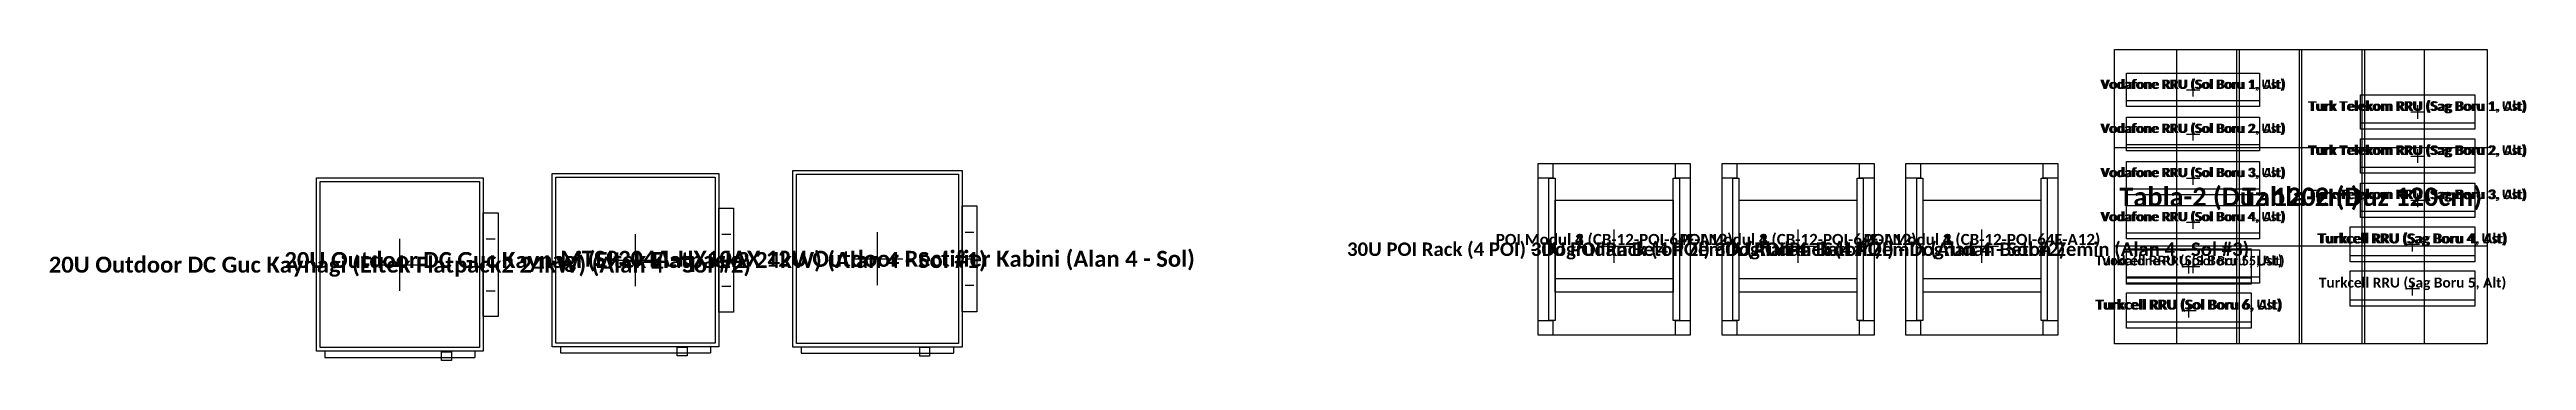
# Model space of a CAD drawing. Header units: millimetres. Extents: x -25028 to 25028, y -60371 to 24900.
# Drawn here: x -22281 to -12179, y -60324 to -59055 of the extents above; entities that cross this region are included whole.
import ezdxf
from ezdxf.enums import TextEntityAlignment as Align

# ---------------------------------------------------------------- set-up
doc = ezdxf.new("R2010")
doc.units = ezdxf.units.MM
for name, color, linetype in [('BLOK_OZEL_PLATFORM', 140, 'CONTINUOUS'), ('EKP_POI_MODULLERI', 40, 'CONTINUOUS'), ('EKP_POI_TASIYICI_SASE', 30, 'CONTINUOUS'), ('EKP_RECTIFIER_ELTEK_20U', 3, 'CONTINUOUS'), ('EKP_RECTIFIER_MTS9304A', 94, 'CONTINUOUS'), ('EKP_TURK_TELEKOM_RRU', 4, 'CONTINUOUS'), ('EKP_TURKCELL_RRU', 5, 'CONTINUOUS'), ('EKP_VODAFONE_RRU', 1, 'CONTINUOUS')]:
    doc.layers.add(name, color=color, linetype=linetype)
doc.styles.get("Standard").update_dxf_attribs({"font": 'calibrib.ttf'})

msp = doc.modelspace()

# ---------------------------------------------------------------- texts
at = {"layer": 'BLOK_OZEL_PLATFORM'}
for p in [(-13350, -59656), (-12850, -59656)]:
    msp.add_text('Tabla-2 (Duz 120cm)', height=75, dxfattribs=at).set_placement(p, align=Align.MIDDLE_CENTER)
at = {"layer": 'EKP_POI_MODULLERI'}
for s, p in [('POI Modul 1 (CB-12-POI-64F-A12)', (-15900, -59830)), ('POI Modul 2 (CB-12-POI-64F-A12)', (-15900, -59830)), ('POI Modul 3 (CB-12-POI-64F-A12)', (-15900, -59830)), ('POI Modul 4 (CB-12-POI-64F-A12)', (-15900, -59830)), ('POI Modul 1 (CB-12-POI-64F-A12)', (-15150, -59830)), ('POI Modul 2 (CB-12-POI-64F-A12)', (-15150, -59830)), ('POI Modul 3 (CB-12-POI-64F-A12)', (-15150, -59830)), ('POI Modul 4 (CB-12-POI-64F-A12)', (-15150, -59830)), ('POI Modul 1 (CB-12-POI-64F-A12)', (-14400, -59830)), ('POI Modul 2 (CB-12-POI-64F-A12)', (-14400, -59830)), ('POI Modul 3 (CB-12-POI-64F-A12)', (-14400, -59830)), ('POI Modul 4 (CB-12-POI-64F-A12)', (-14400, -59830))]:
    msp.add_text(s, height=45, dxfattribs=at).set_placement(p, align=Align.MIDDLE_CENTER)
at = {"layer": 'EKP_POI_TASIYICI_SASE'}
for s, p in [('30U POI Rack (4 POI) - Dogrudan Beton Zemin (Alan 4 - Sol #1)', (-15900, -59870)), ('30U POI Rack (4 POI) - Dogrudan Beton Zemin (Alan 4 - Sol #2)', (-15150, -59870)), ('30U POI Rack (4 POI) - Dogrudan Beton Zemin (Alan 4 - Sol #3)', (-14400, -59870))]:
    msp.add_text(s, height=55, dxfattribs=at).set_placement(p, align=Align.MIDDLE_CENTER)
at = {"layer": 'EKP_RECTIFIER_ELTEK_20U'}
for s, p in [('20U Outdoor DC Guc Kaynagi (Eltek Flatpack2 24kW) (Alan 4 - Sol #2)', (-20852, -59933)), ('20U Outdoor DC Guc Kaynagi (Eltek Flatpack2 24kW) (Alan 4 - Sol #1)', (-19891, -59914))]:
    msp.add_text(s, height=65, dxfattribs=at).set_placement(p, align=Align.MIDDLE_CENTER)
at = {"layer": 'EKP_RECTIFIER_MTS9304A'}
msp.add_text('MTS9304A-HX10AX 12U Outdoor Rectifier Kabini (Alan 4 - Sol)', height=65, dxfattribs=at).set_placement((-18904, -59909), align=Align.MIDDLE_CENTER)
at = {"layer": 'EKP_TURK_TELEKOM_RRU'}
for s, p in [('Turk Telekom RRU (Sag Boru 1, Ust)', (-12623, -59286)), ('Turk Telekom RRU (Sag Boru 1, Alt)', (-12623, -59286)), ('Turk Telekom RRU (Sag Boru 2, Ust)', (-12623, -59466)), ('Turk Telekom RRU (Sag Boru 2, Alt)', (-12623, -59466)), ('Turk Telekom RRU (Sag Boru 3, Ust)', (-12623, -59646)), ('Turk Telekom RRU (Sag Boru 3, Alt)', (-12623, -59646))]:
    msp.add_text(s, height=39.2, dxfattribs=at).set_placement(p, align=Align.MIDDLE_CENTER)
at = {"layer": 'EKP_TURKCELL_RRU'}
for s, p in [('Turkcell RRU (Sag Boru 4, Ust)', (-12644, -59826)), ('Turkcell RRU (Sag Boru 4, Alt)', (-12644, -59826)), ('Turkcell RRU (Sol Boru 5, Ust)', (-13556, -59916)), ('Turkcell RRU (Sag Boru 5, Alt)', (-12644, -60006)), ('Turkcell RRU (Sol Boru 6, Ust)', (-13556, -60096)), ('Turkcell RRU (Sol Boru 6, Alt)', (-13556, -60096))]:
    msp.add_text(s, height=40.6, dxfattribs=at).set_placement(p, align=Align.MIDDLE_CENTER)
at = {"layer": 'EKP_VODAFONE_RRU'}
for s, p in [('Vodafone RRU (Sol Boru 1, Ust)', (-13539, -59197)), ('Vodafone RRU (Sol Boru 1, Alt)', (-13539, -59197)), ('Vodafone RRU (Sol Boru 2, Ust)', (-13539, -59377)), ('Vodafone RRU (Sol Boru 2, Alt)', (-13539, -59377)), ('Vodafone RRU (Sol Boru 3, Ust)', (-13539, -59557)), ('Vodafone RRU (Sol Boru 3, Alt)', (-13539, -59557)), ('Vodafone RRU (Sol Boru 4, Ust)', (-13539, -59737)), ('Vodafone RRU (Sol Boru 4, Alt)', (-13539, -59737)), ('Vodafone RRU (Sol Boru 5, Alt)', (-13539, -59917))]:
    msp.add_text(s, height=37.8, dxfattribs=at).set_placement(p, align=Align.MIDDLE_CENTER)

# ---------------------------------------------------------------- linework, layer by layer
at = {"layer": 'BLOK_OZEL_PLATFORM'}
for p, q in [((-13605, -60256), (-13605, -59055)), ((-13350, -60256), (-13350, -59055)), ((-13105, -60256), (-13105, -59055)), ((-13095, -60256), (-13095, -59055)), ((-12850, -60256), (-12850, -59055)), ((-12595, -60256), (-12595, -59055)), ((-13860, -59455), (-12840, -59455)), ((-13360, -59455), (-12340, -59455)), ((-13860, -59856), (-12840, -59856)), ((-13360, -59856), (-12340, -59856))]:
    msp.add_line(p, q, dxfattribs=at)
for points in [[(-13860, -60256), (-13860, -59055), (-12840, -59055), (-12840, -60256)], [(-13360, -60256), (-13360, -59055), (-12340, -59055), (-12340, -60256)]]:
    msp.add_lwpolyline(points, close=True, dxfattribs=at)
at = {"layer": 'EKP_POI_MODULLERI'}
for p, q in [((-15900, -59925), (-15900, -59790)), ((-15900, -59925), (-15900, -59790)), ((-15900, -59925), (-15900, -59790)), ((-15900, -59925), (-15900, -59790)), ((-15150, -59925), (-15150, -59790)), ((-15150, -59925), (-15150, -59790)), ((-15150, -59925), (-15150, -59790)), ((-15150, -59925), (-15150, -59790)), ((-14400, -59925), (-14400, -59790)), ((-14400, -59925), (-14400, -59790)), ((-14400, -59925), (-14400, -59790)), ((-14400, -59925), (-14400, -59790)), ((-15967, -59857), (-15833, -59857)), ((-15967, -59857), (-15833, -59857)), ((-15967, -59857), (-15833, -59857)), ((-15967, -59857), (-15833, -59857)), ((-15217, -59857), (-15083, -59857)), ((-15217, -59857), (-15083, -59857)), ((-15217, -59857), (-15083, -59857)), ((-15217, -59857), (-15083, -59857)), ((-14467, -59857), (-14333, -59857)), ((-14467, -59857), (-14333, -59857)), ((-14467, -59857), (-14333, -59857)), ((-14467, -59857), (-14333, -59857)), ((-16140, -59989), (-15660, -59989)), ((-16140, -59989), (-15660, -59989)), ((-16140, -59989), (-15660, -59989)), ((-16140, -59989), (-15660, -59989)), ((-15390, -59989), (-14910, -59989)), ((-15390, -59989), (-14910, -59989)), ((-15390, -59989), (-14910, -59989)), ((-15390, -59989), (-14910, -59989)), ((-14640, -59989), (-14160, -59989)), ((-14640, -59989), (-14160, -59989)), ((-14640, -59989), (-14160, -59989)), ((-14640, -59989), (-14160, -59989))]:
    msp.add_line(p, q, dxfattribs=at)
for points in [[(-16140, -60045), (-16140, -59670), (-15660, -59670), (-15660, -60045)], [(-16140, -60045), (-16140, -59670), (-15660, -59670), (-15660, -60045)], [(-16140, -60045), (-16140, -59670), (-15660, -59670), (-15660, -60045)], [(-16140, -60045), (-16140, -59670), (-15660, -59670), (-15660, -60045)], [(-15390, -60045), (-15390, -59670), (-14910, -59670), (-14910, -60045)], [(-15390, -60045), (-15390, -59670), (-14910, -59670), (-14910, -60045)], [(-15390, -60045), (-15390, -59670), (-14910, -59670), (-14910, -60045)], [(-15390, -60045), (-15390, -59670), (-14910, -59670), (-14910, -60045)], [(-14640, -60045), (-14640, -59670), (-14160, -59670), (-14160, -60045)], [(-14640, -60045), (-14640, -59670), (-14160, -59670), (-14160, -60045)], [(-14640, -60045), (-14640, -59670), (-14160, -59670), (-14160, -60045)], [(-14640, -60045), (-14640, -59670), (-14160, -59670), (-14160, -60045)]]:
    msp.add_lwpolyline(points, close=True, dxfattribs=at)
at = {"layer": 'EKP_POI_TASIYICI_SASE'}
for points in [[(-16210, -60220), (-16210, -59520), (-15590, -59520), (-15590, -60220)], [(-16210, -59580), (-16210, -59520), (-16150, -59520), (-16150, -59580)], [(-16166, -60160), (-16166, -59580), (-16141, -59580), (-16141, -60160)], [(-15659, -60160), (-15659, -59580), (-15634, -59580), (-15634, -60160)], [(-15650, -59580), (-15650, -59520), (-15590, -59520), (-15590, -59580)], [(-15460, -60220), (-15460, -59520), (-14840, -59520), (-14840, -60220)], [(-15460, -59580), (-15460, -59520), (-15400, -59520), (-15400, -59580)], [(-15416, -60160), (-15416, -59580), (-15391, -59580), (-15391, -60160)], [(-14909, -60160), (-14909, -59580), (-14884, -59580), (-14884, -60160)], [(-14900, -59580), (-14900, -59520), (-14840, -59520), (-14840, -59580)], [(-14710, -60220), (-14710, -59520), (-14090, -59520), (-14090, -60220)], [(-14710, -59580), (-14710, -59520), (-14650, -59520), (-14650, -59580)], [(-14666, -60160), (-14666, -59580), (-14641, -59580), (-14641, -60160)], [(-14159, -60160), (-14159, -59580), (-14134, -59580), (-14134, -60160)], [(-14150, -59580), (-14150, -59520), (-14090, -59520), (-14090, -59580)], [(-16210, -60220), (-16210, -60160), (-16150, -60160), (-16150, -60220)], [(-15650, -60220), (-15650, -60160), (-15590, -60160), (-15590, -60220)], [(-15460, -60220), (-15460, -60160), (-15400, -60160), (-15400, -60220)], [(-14900, -60220), (-14900, -60160), (-14840, -60160), (-14840, -60220)], [(-14710, -60220), (-14710, -60160), (-14650, -60160), (-14650, -60220)], [(-14150, -60220), (-14150, -60160), (-14090, -60160), (-14090, -60220)]]:
    msp.add_lwpolyline(points, close=True, dxfattribs=at)
at = {"layer": 'EKP_RECTIFIER_ELTEK_20U'}
for p, q in [((-20852, -60039), (-20852, -59827)), ((-20500, -59827), (-20464, -59827)), ((-19891, -60020), (-19891, -59808)), ((-19539, -59808), (-19503, -59808)), ((-20954, -59933), (-20750, -59933)), ((-20500, -59933), (-20464, -59933)), ((-19993, -59914), (-19789, -59914)), ((-19539, -59914), (-19503, -59914)), ((-20500, -60039), (-20464, -60039)), ((-19539, -60020), (-19503, -60020)), ((-21158, -60286), (-21158, -60311)), ((-20546, -60286), (-20546, -60311)), ((-20197, -60268), (-20197, -60293)), ((-20197, -60293), (-19585, -60293)), ((-19585, -60268), (-19585, -60293)), ((-21158, -60311), (-20546, -60311))]:
    msp.add_line(p, q, dxfattribs=at)
for points in [[(-21192, -60286), (-21192, -59579), (-20512, -59579), (-20512, -60286)], [(-21177, -60271), (-21177, -59594), (-20527, -59594), (-20527, -60271)], [(-20231, -60268), (-20231, -59561), (-19551, -59561), (-19551, -60268)], [(-20216, -60253), (-20216, -59576), (-19566, -59576), (-19566, -60253)], [(-20512, -60145), (-20512, -59721), (-20452, -59721), (-20452, -60145)], [(-19551, -60126), (-19551, -59702), (-19491, -59702), (-19491, -60126)], [(-20682, -60324), (-20682, -60288), (-20642, -60288), (-20642, -60324)], [(-19721, -60305), (-19721, -60269), (-19681, -60269), (-19681, -60305)]]:
    msp.add_lwpolyline(points, close=True, dxfattribs=at)
at = {"layer": 'EKP_RECTIFIER_MTS9304A'}
for p, q in [((-18904, -60017), (-18904, -59801)), ((-18547, -59801), (-18511, -59801)), ((-19008, -59909), (-18801, -59909)), ((-18547, -59909), (-18511, -59909)), ((-18547, -60017), (-18511, -60017)), ((-19215, -60269), (-19215, -60294)), ((-19215, -60294), (-18594, -60294)), ((-18594, -60269), (-18594, -60294))]:
    msp.add_line(p, q, dxfattribs=at)
for points in [[(-19249, -60269), (-19249, -59549), (-18559, -59549), (-18559, -60269)], [(-19234, -60254), (-19234, -59564), (-18574, -59564), (-18574, -60254)], [(-18559, -60125), (-18559, -59693), (-18499, -59693), (-18499, -60125)], [(-18732, -60306), (-18732, -60270), (-18692, -60270), (-18692, -60306)]]:
    msp.add_lwpolyline(points, close=True, dxfattribs=at)
at = {"layer": 'EKP_TURK_TELEKOM_RRU'}
for p, q in [((-12623, -59338), (-12623, -59282)), ((-12623, -59338), (-12623, -59282)), ((-12856, -59355), (-12390, -59355)), ((-12856, -59355), (-12390, -59355)), ((-12651, -59310), (-12595, -59310)), ((-12651, -59310), (-12595, -59310)), ((-12651, -59490), (-12595, -59490)), ((-12651, -59490), (-12595, -59490)), ((-12623, -59518), (-12623, -59462)), ((-12623, -59518), (-12623, -59462)), ((-12856, -59535), (-12390, -59535)), ((-12856, -59535), (-12390, -59535)), ((-12651, -59670), (-12595, -59670)), ((-12651, -59670), (-12595, -59670)), ((-12623, -59698), (-12623, -59642)), ((-12623, -59698), (-12623, -59642)), ((-12856, -59715), (-12390, -59715)), ((-12856, -59715), (-12390, -59715))]:
    msp.add_line(p, q, dxfattribs=at)
for points in [[(-12856, -59380), (-12856, -59240), (-12390, -59240), (-12390, -59380)], [(-12856, -59380), (-12856, -59240), (-12390, -59240), (-12390, -59380)], [(-12856, -59560), (-12856, -59420), (-12390, -59420), (-12390, -59560)], [(-12856, -59560), (-12856, -59420), (-12390, -59420), (-12390, -59560)], [(-12856, -59740), (-12856, -59600), (-12390, -59600), (-12390, -59740)], [(-12856, -59740), (-12856, -59600), (-12390, -59600), (-12390, -59740)]]:
    msp.add_lwpolyline(points, close=True, dxfattribs=at)
at = {"layer": 'EKP_TURKCELL_RRU'}
for p, q in [((-12898, -59896), (-12390, -59896)), ((-12898, -59896), (-12390, -59896)), ((-12673, -59850), (-12615, -59850)), ((-12673, -59850), (-12615, -59850)), ((-12644, -59879), (-12644, -59821)), ((-12644, -59879), (-12644, -59821)), ((-13810, -59986), (-13302, -59986)), ((-13585, -59940), (-13527, -59940)), ((-13556, -59969), (-13556, -59911)), ((-12644, -60059), (-12644, -60001)), ((-13556, -60149), (-13556, -60091)), ((-13556, -60149), (-13556, -60091)), ((-12898, -60076), (-12390, -60076)), ((-12673, -60030), (-12615, -60030)), ((-13810, -60166), (-13302, -60166)), ((-13810, -60166), (-13302, -60166)), ((-13585, -60120), (-13527, -60120)), ((-13585, -60120), (-13527, -60120))]:
    msp.add_line(p, q, dxfattribs=at)
for points in [[(-12898, -59922), (-12898, -59778), (-12390, -59778), (-12390, -59922)], [(-12898, -59922), (-12898, -59778), (-12390, -59778), (-12390, -59922)], [(-13810, -60012), (-13810, -59868), (-13302, -59868), (-13302, -60012)], [(-12898, -60102), (-12898, -59958), (-12390, -59958), (-12390, -60102)], [(-13810, -60192), (-13810, -60048), (-13302, -60048), (-13302, -60192)], [(-13810, -60192), (-13810, -60048), (-13302, -60048), (-13302, -60192)]]:
    msp.add_lwpolyline(points, close=True, dxfattribs=at)
at = {"layer": 'EKP_VODAFONE_RRU'}
for p, q in [((-13539, -59247), (-13539, -59193)), ((-13539, -59247), (-13539, -59193)), ((-13810, -59263), (-13268, -59263)), ((-13810, -59263), (-13268, -59263)), ((-13566, -59220), (-13512, -59220)), ((-13566, -59220), (-13512, -59220)), ((-13539, -59427), (-13539, -59373)), ((-13539, -59427), (-13539, -59373)), ((-13810, -59443), (-13268, -59443)), ((-13810, -59443), (-13268, -59443)), ((-13566, -59400), (-13512, -59400)), ((-13566, -59400), (-13512, -59400)), ((-13566, -59580), (-13512, -59580)), ((-13566, -59580), (-13512, -59580)), ((-13539, -59607), (-13539, -59553)), ((-13539, -59607), (-13539, -59553)), ((-13810, -59623), (-13268, -59623)), ((-13810, -59623), (-13268, -59623)), ((-13566, -59760), (-13512, -59760)), ((-13566, -59760), (-13512, -59760)), ((-13539, -59787), (-13539, -59733)), ((-13539, -59787), (-13539, -59733)), ((-13810, -59803), (-13268, -59803)), ((-13810, -59803), (-13268, -59803)), ((-13810, -59983), (-13268, -59983)), ((-13566, -59940), (-13512, -59940)), ((-13539, -59967), (-13539, -59913))]:
    msp.add_line(p, q, dxfattribs=at)
for points in [[(-13810, -59288), (-13810, -59152), (-13268, -59152), (-13268, -59288)], [(-13810, -59288), (-13810, -59152), (-13268, -59152), (-13268, -59288)], [(-13810, -59468), (-13810, -59332), (-13268, -59332), (-13268, -59468)], [(-13810, -59468), (-13810, -59332), (-13268, -59332), (-13268, -59468)], [(-13810, -59648), (-13810, -59512), (-13268, -59512), (-13268, -59648)], [(-13810, -59648), (-13810, -59512), (-13268, -59512), (-13268, -59648)], [(-13810, -59828), (-13810, -59692), (-13268, -59692), (-13268, -59828)], [(-13810, -59828), (-13810, -59692), (-13268, -59692), (-13268, -59828)], [(-13810, -60008), (-13810, -59872), (-13268, -59872), (-13268, -60008)]]:
    msp.add_lwpolyline(points, close=True, dxfattribs=at)

msp.set_redraw_order([(e.dxf.handle, doc.entitydb.next_handle()) for e in msp.query("TEXT MTEXT ATTDEF DIMENSION ARC_DIMENSION")])  # texts and dimensions are drawn at this point

doc.saveas('drawing.dxf')
